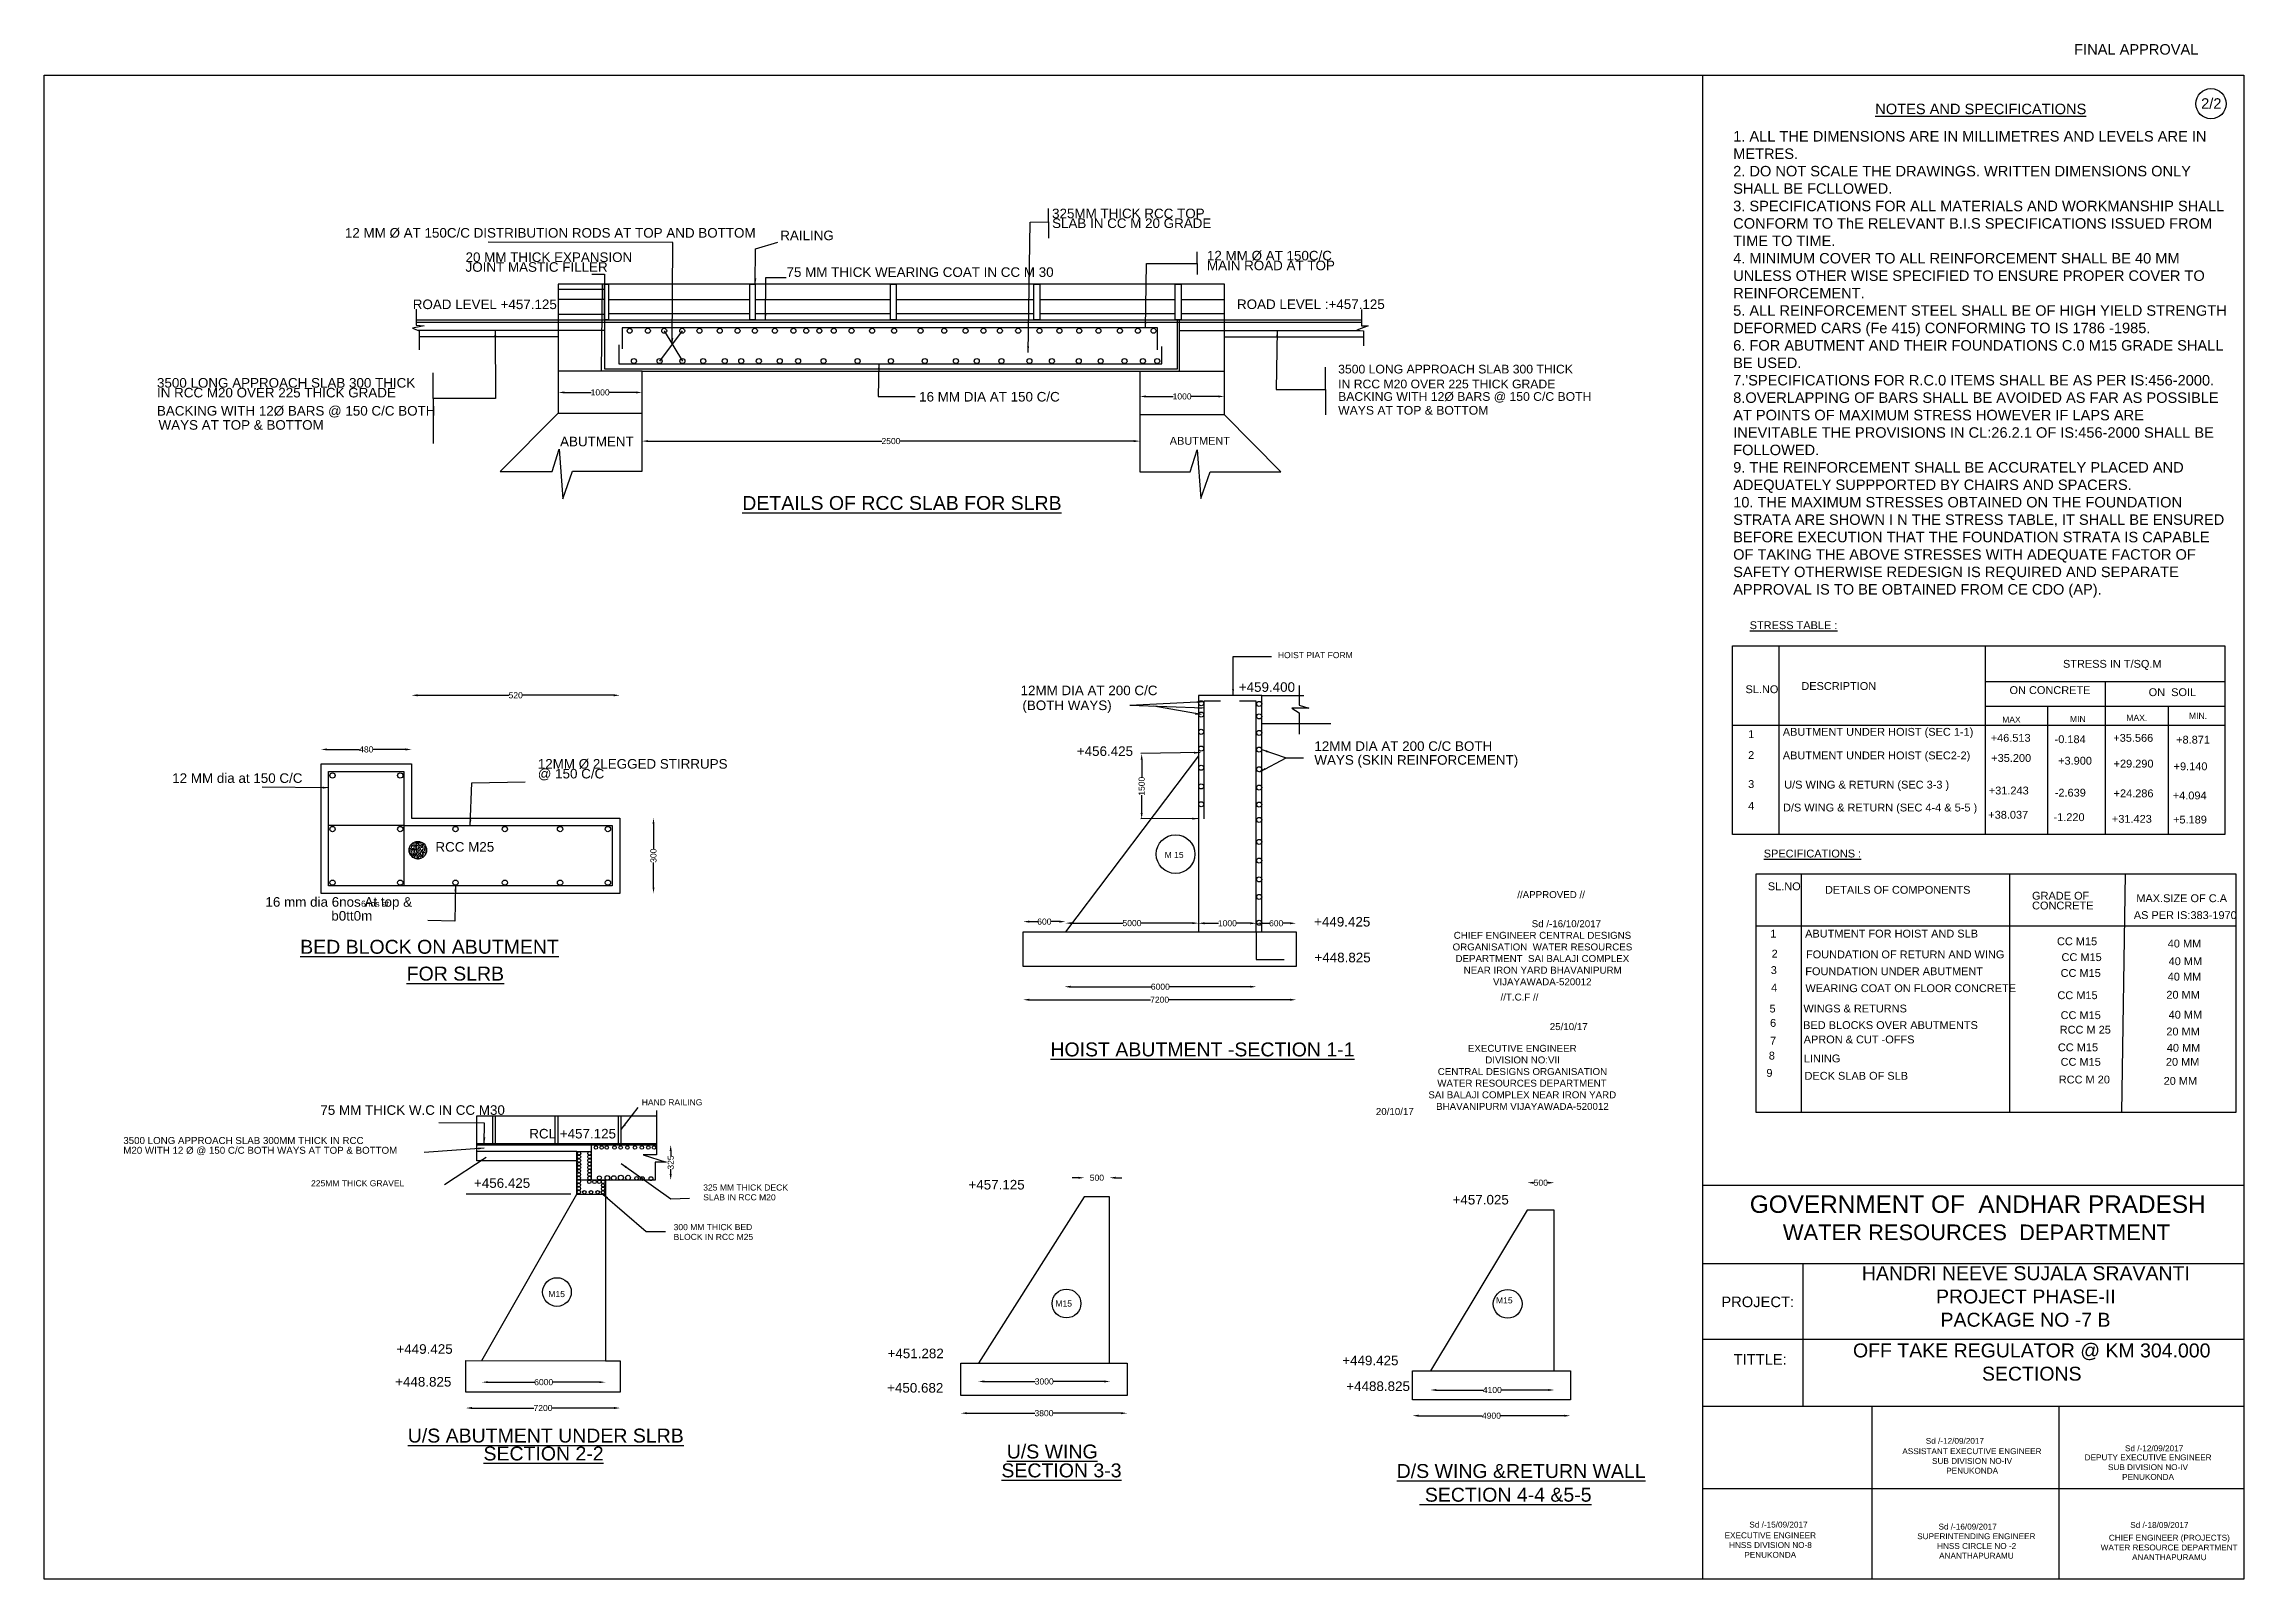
# Model space of a CAD drawing. Header units: millimetres. Extents: x -15780 to 110437, y -35920 to 52192.
import ezdxf

# ---------------------------------------------------------------- set-up
doc = ezdxf.new("R2010")
doc.units = ezdxf.units.MM
doc.header["$MEASUREMENT"] = 0
for name, color, linetype in [('DIMENSIONS', 7, 'Continuous'), ('DRAWING', 2, 'Continuous'), ('TEXT', 7, 'Continuous')]:
    doc.layers.add(name, color=color, linetype=linetype)
doc.styles.add('1', font='arial.ttf', dxfattribs={"height": 250})
doc.styles.get("Standard").update_dxf_attribs({"font": 'arial.ttf', "height": 350})
doc.dimstyles.get("Standard").update_dxf_attribs({"dimtxt": 350, "dimasz": 350, "dimexe": 0.18, "dimexo": 0.0625, "dimgap": 0.09, "dimtad": 0, "dimdec": 0, "dimzin": 0, "dimdsep": 46, "dimtxsty": 'Standard', "dimcen": 0.09, "dimse1": 1, "dimse2": 1, "dimadec": 0, "dimazin": 0, "dimtfac": 1, "dimtdec": 0, "dimtofl": 0, "dimtmove": 0, "dimatfit": 3, "dimfxl": 1, "dimtolj": 1, "dimtzin": 0, "dimarcsym": 0})

msp = doc.modelspace()

# ---------------------------------------------------------------- texts
at = {"layer": 'DIMENSIONS', "color": 0}
for s, height, p in [('FINAL APPROVAL', 600, (100693, 51582.9)), ('%%UNOTES AND SPECIFICATIONS', 600, (89283.1, 48163.5)), ('2/2', 600, (107977.3, 48477)), ('%%USTRESS TABLE :', 450, (82078.7, 18605.2)), ('STRESS IN T/SQ.M ', 450, (100051.6, 16386.2)), ('SL.NO ', 450, (81838.2, 14928.5)), ('DESCRIPTION ', 450, (85041, 15112.5)), ('ON CONCRETE ', 450, (96984.3, 14877.3)), ('ON  SOIL', 450, (104966.1, 14759.4)), ('1', 450, (81989.1, 12351.3)), ('ABUTMENT UNDER HOIST (SEC 1-1)', 450, (83977.2, 12483.8)), ('2', 450, (81989.1, 11149)), ('ABUTMENT UNDER HOIST (SEC2-2)', 450, (83977.2, 11129.8)), ('+46.513', 450, (95905.3, 12139.4)), ('+35.200', 450, (95935.1, 10982.1)), ('-0.184', 450, (99572.4, 12058.6)), ('+35.566', 450, (102938.8, 12138)), ('+8.871', 450, (106543.8, 12032.1)), ('+3.900', 450, (99773, 10825.6)), ('+29.290', 450, (102954.9, 10658)), ('+9.140', 450, (106398.7, 10503.8)), ('3', 450, (81989.1, 9486.6)), ('U/S WING & RETURN (SEC 3-3 )', 450, (84058, 9452.6)), ('+31.243', 450, (95796.3, 9115.7)), ('-2.639', 450, (99579.6, 8991.4)), ('+24.286', 450, (102954.9, 8952.6)), ('+4.094', 450, (106350.4, 8830.6)), ('4', 450, (81989.1, 8234.7)), ('D/S WING & RETURN (SEC 4-4 & 5-5 )', 450, (83988.3, 8138.5)), ('+38.037', 450, (95764.8, 7721.9)), ('-1.220', 450, (99507.9, 7586.4)), ('+31.423', 450, (102858.2, 7488.8)), ('+5.189', 450, (106366.5, 7447.2)), ('M 15', 350, (48513.1, 5470)), ('%%USPECIFICATIONS :', 450, (82883.7, 5497.8)), ('SL.NO ', 450, (83118.2, 3617.4)), ('DETAILS OF COMPONENTS ', 450, (86395.6, 3414.5)), ('GRADE OF ', 450, (98276.9, 3076.5)), ('CONCRETE ', 450, (98276.9, 2514.3)), ('MAX.SIZE OF C.A', 450, (104259.6, 2932.2)), ('1', 450, (83260.1, 900.5)), ('ABUTMENT FOR HOIST AND SLB ', 450, (85257.9, 902.4)), ('AS PER IS:383-1970 ', 450, (104115.2, 1963.4)), ('2', 450, (83335.7, -249.3)), ('FOUNDATION OF RETURN AND WING', 450, (85306.5, -291.9)), ('CC M15', 450, (99707.3, 460.8)), ('CC M15', 450, (99967.6, -449.8)), ('40 MM ', 450, (106060.3, 330.7)), ('3', 450, (83285.4, -1192.9)), ('FOUNDATION UNDER ABUTMENT ', 450, (85265.9, -1259.1)), ('CC M15', 450, (99915.6, -1360.4)), ('40 MM ', 450, (106060.3, -1568.5)), ('40 MM ', 450, (106112.4, -684)), ('4', 450, (83305.5, -2196.7)), ('WEARING COAT ON FLOOR CONCRETE ', 450, (85273.8, -2231.6)), ('CC M15', 450, (99733.3, -2635.3)), ('20 MM', 450, (105982.2, -2609.2)), ('5', 450, (83215.1, -3401.2)), ('6', 450, (83245.3, -4224.4)), ('WINGS & RETURNS', 450, (85159.6, -3397.2)), ('CC M15', 450, (99915.6, -3780)), ('40 MM ', 450, (106112.4, -3754)), ('7', 450, (83245.3, -5248.3)), ('APRON & CUT -OFFS', 450, (85175.9, -5173.9)), ('BED BLOCKS OVER ABUTMENTS', 450, (85143.3, -4350.7)), ('RCC M 25', 450, (99863.5, -4612.6)), ('20 MM', 450, (105982.2, -4716.6)), ('8', 450, (83175, -6101.6)), ('LINING', 450, (85184.3, -6264.7)), ('CC M15', 450, (99759.4, -5627.2)), ('CC M15', 450, (99915.6, -6459.8)), ('20 MM', 450, (105956.2, -6459.8)), ('40 MM ', 450, (106008.2, -5653.2)), ('9', 450, (83036.4, -7092.7)), ('DECK SLAB OF SLB', 450, (85224.9, -7260.4)), ('RCC M 20', 450, (99811.4, -7474.4)), ('20 MM', 450, (105826, -7552.5))]:
    msp.add_text(s, height=height, dxfattribs=at).set_placement(p)
at = {"layer": 'DIMENSIONS', "color": 0, "insert": (81130.4, 47194), "char_height": 600, "width": 28489.428, "attachment_point": 1}
msp.add_mtext("1. ALL THE DIMENSIONS ARE IN MILLIMETRES AND LEVELS ARE IN METRES. \\P2. DO NOT SCALE THE DRAWINGS. WRITTEN DIMENSIONS ONLY SHALL BE FCLLOWED. \\P3. SPECIFICATIONS FOR ALL MATERIALS AND WORKMANSHIP SHALL CONFORM TO ThE RELEVANT B.I.S SPECIFICATIONS ISSUED FROM TIME TO TIME. \\P4. MINIMUM COVER TO ALL REINFORCEMENT SHALL BE 40 MM UNLESS OTHER WISE SPECIFIED TO ENSURE PROPER COVER TO REINFORCEMENT.\\P5. ALL REINFORCEMENT STEEL SHALL BE OF HIGH YIELD STRENGTH DEFORMED CARS (Fe 415) CONFORMING TO IS 1786 -1985. \\P6. FOR ABUTMENT AND THEIR FOUNDATIONS C.0 M15 GRADE SHALL BE USED. \\P7.'SPECIFICATIONS FOR R.C.0 ITEMS SHALL BE AS PER IS:456-2000. \\P8.OVERLAPPING OF BARS SHALL BE AVOIDED AS FAR AS POSSIBLE AT POINTS OF MAXIMUM STRESS HOWEVER IF LAPS ARE INEVITABLE THE PROVISIONS IN CL:26.2.1 OF IS:456-2000 SHALL BE FOLLOWED. \\P9. THE REINFORCEMENT SHALL BE ACCURATELY PLACED AND ADEQUATELY SUPPPORTED BY CHAIRS AND SPACERS. \\P10. THE MAXIMUM STRESSES OBTAINED ON THE FOUNDATION STRATA ARE SHOWN I N THE STRESS TABLE, IT SHALL BE ENSURED BEFORE EXECUTION THAT THE FOUNDATION STRATA IS CAPABLE OF TAKING THE ABOVE STRESSES WITH ADEQUATE FACTOR OF SAFETY OTHERWISE REDESIGN IS REQUIRED AND SEPARATE APPROVAL IS TO BE OBTAINED FROM CE CDO (AP). ", dxfattribs=at)
at = {"layer": 'TEXT', "color": 0}
for s, height, p in [('12 MM Ø AT 150C/C DISTRIBUTION RODS AT TOP AND BOTTOM ', 550, (1483.2, 41075.8)), ('325MM THICK RCC TOP ', 550, (42055.5, 42189.4)), ('SLAB IN CC M 20 GRADE', 550, (42055.5, 41627.1)), ('RAILING', 550, (26459.3, 40928.2)), ('JOINT MASTIC FILLER', 550, (8405.4, 39115.8)), ('20 MM THICK EXPANSION ', 550, (8405.4, 39678)), ('75 MM THICK WEARING COAT IN CC M 30', 550, (26818.6, 38822.2)), ('12 MM Ø AT 150C/C ', 550, (50939, 39767.3)), ('MAIN ROAD AT TOP', 550, (50939, 39205.1)), ('ROAD LEVEL +457.125', 550, (5377.9, 36973.7)), ('ROAD LEVEL :+457.125', 550, (52664.4, 36977.6)), ('3500 LONG APPROACH SLAB 300 THICK ', 550, (-9296.9, 32465.9)), ('3500 LONG APPROACH SLAB 300 THICK ', 500, (58468.3, 33279)), ('IN RCC M20 OVER 225 THICK GRADE ', 500, (58468.3, 32425.2)), ('IN RCC M20 OVER 225 THICK GRADE ', 550, (-9296.9, 31903.7)), ('16 MM DIA AT 150 C/C', 550, (34426.5, 31668.5)), ('BACKING WITH 12Ø BARS @ 150 C/C BOTH ', 500, (58468.3, 31706.6)), ('BACKING WITH 12Ø BARS @ 150 C/C BOTH ', 550, (-9300.6, 30860.3)), ('WAYS AT TOP & BOTTOM', 550, (-9207.8, 30049.5)), ('WAYS AT TOP & BOTTOM', 500, (58468.3, 30914.9)), ('ABUTMENT', 550, (13828.6, 29097.7)), ('ABUTMENT', 450, (48804.2, 29186.8)), ('%%UDETAILS OF RCC SLAB FOR SLRB', 800, (24282.7, 25443.7)), ('HOIST PIAT FORM', 350, (55012.4, 16938.3)), ('12MM DIA AT 200 C/C', 550, (40246, 14811.3)), ('+459.400', 550, (52767.1, 15004.1)), ('(BOTH WAYS)', 550, (40353, 13956.6)), ('+456.425', 550, (43474.4, 11327)), ('WAYS (SKIN REINFORCEMENT)', 550, (57103.3, 10820.5)), ('12MM DIA AT 200 C/C BOTH ', 550, (57103.3, 11614.3)), ('12 MM dia at 150 C/C', 550, (-8424.3, 9777)), ('12MM Ø 2LEGGED STIRRUPS ', 550, (12550.6, 10595.1)), ('@ 150 C/C', 550, (12550.6, 10032.9)), ('RCC M25', 550, (6677.3, 5829.6)), ('16 mm dia 6nos At top &', 550, (-3074.4, 2669.1)), ('6nos at', 350, (2411.8, 2669.1)), ('//APPROVED //', 400, (68742.7, 3165.8)), ('b0tt0m', 550, (703.6, 1872.1)), ('+449.425', 550, (57087.4, 1532.6)), ('%%UBED BLOCK ON ABUTMENT', 800, (-1080.6, -30.5)), ('+448.825', 550, (57108, -519.5)), ('%%UFOR SLRB', 800, (5026.8, -1569.1)), ('//T.C.F //', 400, (67784, -2716.6)), ('25/10/17', 400, (70609.4, -4410.6)), ('%%UHOIST ABUTMENT -SECTION 1-1', 800, (41959.9, -5921.6)), ('75 MM THICK W.C IN CC M30', 550, (75.1, -9276.7)), ('HAND RAILING', 350, (18514, -8731.3)), ('RCL +457.125', 550, (12061.1, -10632)), ('20/10/17', 400, (60630.6, -9286.5)), ('3500 LONG APPROACH SLAB 300MM THICK IN RCC ', 400, (-11230.5, -10949)), ('M20 WITH 12 Ø @ 150 C/C BOTH WAYS AT TOP & BOTTOM', 400, (-11230.5, -11511.2)), ('225MM THICK GRAVEL', 350, (-459.1, -13377.6)), ('+456.425', 550, (8888.5, -13466.6)), ('325 MM THICK DECK', 350, (22041.1, -13621.3)), ('SLAB IN RCC M20', 350, (22041.1, -14183.5)), ('+457.125', 550, (37257, -13561.5)), ('+457.025', 550, (65032.1, -14422.1)), ('300 MM THICK BED ', 350, (20343.3, -15895.5)), ('BLOCK IN RCC M25', 350, (20343.3, -16457.7)), ('M15', 350, (13156.5, -19737.5)), ('M15', 350, (42246.8, -20281.8)), ('M15', 350, (67526.8, -20097.5)), ('+449.425', 550, (4441.1, -22992.7)), ('+451.282', 550, (32616.4, -23245.3)), ('+449.425', 550, (58702.9, -23650.4)), ('+448.825', 550, (4366.6, -24872.5)), ('+450.682', 550, (32590.4, -25221)), ('+4488.825', 550, (58933.9, -25126.9)), ('%%UU/S ABUTMENT UNDER SLRB', 800, (5090.9, -28087.2)), ('%%USECTION 2-2', 800, (9434.1, -29114.8)), ('%%UU/S WING', 800, (39454.8, -29000.8)), ('Sd /-12/09/2017', 336.195, (92179.1, -28159.8)), ('Sd /-12/09/2017', 336.195, (103610.1, -28584.7)), ('%%USECTION 3-3', 800, (39147.6, -30085)), ('%%UD/S WING &RETURN WALL', 800, (61825.3, -30120.4)), ('%%U SECTION 4-4 &5-5', 800, (63131.6, -31481.3)), ('Sd /-15/09/2017', 336.195, (82058.3, -32964.2)), ('Sd /-16/09/2017', 336.195, (92910.7, -33078.5)), ('Sd /-18/09/2017', 336.195, (103910, -32986.6))]:
    msp.add_text(s, height=height, dxfattribs=at).set_placement(p)
at = {"layer": 'TEXT'}
for s, p in [('MAX', (96563.6, 13236.5)), ('MIN ', (100452.7, 13267.4)), ('MAX.', (103689.4, 13339.5)), ('MIN.', (107280.1, 13452.8))]:
    msp.add_text(s, height=350, dxfattribs=at).set_placement(p)
at = {"layer": 'TEXT', "color": 0, "style": '1'}
for s, p in [('PROJECT:', (80448.6, -20315.2)), ('TITTLE:', (81154.4, -23618.2))]:
    msp.add_text(s, height=605.15, dxfattribs=at).set_placement(p)
at = {"layer": 'TEXT', "color": 0, "attachment_point": 1}
for s, insert, char_height, width in [('\\pi1024.4;^I^I^ISd /-16/10/2017 \\P\\pi324.01;CHIEF ENGINEER CENTRAL DESIGNS \\P\\pi261.8;ORGANISATION  WATER RESOURCES \\P\\pi427.15;DEPARTMENT  SAI BALAJI COMPLEX \\P\\pi896.86;NEAR IRON YARD BHAVANIPURM \\P\\pi2577.2;VIJAYAWADA-520012', (64772.3, 1895.1), 400, 10775.171), ('\\pi2292.6;EXECUTIVE ENGINEER \\P\\pi3291.8;DIVISION NO:VII \\P\\pi565.21;CENTRAL DESIGNS ORGANISATION \\P\\pi537.79;WATER RESOURCES DEPARTMENT  \\P\\pi27.422;SAI BALAJI COMPLEX NEAR IRON YARD \\P\\pi469.58;BHAVANIPURM VIJAYAWADA-520012', (63616.2, -5258.6), 400, 10775.171), ('\\pi677.98;ASSISTANT EXECUTIVE ENGINEER         \\P\\pi2383.8;SUB DIVISION NO-IV \\P\\pi3198.2;PENUKONDA ', (90156.8, -28414.3), 336.195, 9335.891), ('\\pi1048.5;DEPUTY EXECUTIVE ENGINEER         \\P\\pi2383.8;SUB DIVISION NO-IV \\P\\pi3198.2;PENUKONDA ', (100248.6, -28771.4), 336.195, 9335.891), ('\\pi86.801;EXECUTIVE ENGINEER  \\P\\pi342.39;HNSS DIVISION NO-8 \\P\\pi1218.3;PENUKONDA', (80551.2, -33242.8), 336.195, 5376.133), ('\\pi78.774;SUPERINTENDING ENGINEER  \\P\\pi1218.4;HNSS CIRCLE NO -2 \\P\\pi1336.9;ANANTHAPURAMU ', (91608.9, -33295.5), 336.195, 6915.382), ('\\pi542.02;CHIEF ENGINEER (PROJECTS) \\P\\pi72.812;WATER RESOURCE DEPARTMENT  \\P\\pi1871.5;ANANTHAPURAMU', (102143.2, -33380.5), 336.195, 7984.738)]:
    msp.add_mtext(s, dxfattribs=dict(at, insert=insert, char_height=char_height, width=width))
at = {"layer": 'TEXT', "color": 0, "attachment_point": 1, "style": '1'}
for s, insert, char_height, width in [('\\pi2263.9;{\\H1.0623x;GOVERNMENT OF  ANDHAR PRADESH}  \\P\\pi4162.4;{\\H0.95608x;WATER RESOURCES  DEPARTMENT }', (79819.2, -13902.9), 941.345, 30498.238), ('\\pi1939.6;HANDRI NEEVE SUJALA SRAVANTI \\P\\pi6192.5;PROJECT PHASE-II \\P\\pi6450.9;PACKAGE NO -7 B', (86575.7, -17969.3), 800, 22506.696), ('\\pi1428.4;OFF TAKE REGULATOR @ KM 304.000 \\P\\pi8828.4;SECTIONS  ', (86575.7, -22399), 800, 23261.077)]:
    msp.add_mtext(s, dxfattribs=dict(at, insert=insert, char_height=char_height, width=width))

# ---------------------------------------------------------------- blocks, each defined once
blk = doc.blocks.new('*D54')
at = {"layer": 'Defpoints', "color": 0, "transparency": 16777216}
for p in [(13724, 32190), (18529, 32190), (18529, 32190)]:
    blk.add_point(p, dxfattribs=at)
at = {"layer": 'DIMENSIONS', "color": 0, "lineweight": -2, "transparency": 16777216}
for p, q in [((14074, 32190), (15621, 32190)), ((18179, 32190), (16632, 32190))]:
    blk.add_line(p, q, dxfattribs=at)
at = {"layer": 'DIMENSIONS', "color": 0, "transparency": 16777216}
for points in [[(14074, 32248), (14074, 32132), (13724, 32190)], [(18179, 32248), (18179, 32132), (18529, 32190)]]:
    blk.add_solid(points, dxfattribs=at)
at = {"layer": 'DIMENSIONS', "color": 0, "transparency": 16777216, "insert": (16127, 32190), "char_height": 350, "attachment_point": 5}
blk.add_mtext('\\A1;1000', dxfattribs=at)
blk = doc.blocks.new('*D55')
at = {"layer": 'Defpoints', "color": 0, "transparency": 16777216}
for p in [(18529, 29697), (47093, 29697), (47093, 29396)]:
    blk.add_point(p, dxfattribs=at)
at = {"layer": 'DIMENSIONS', "color": 0, "lineweight": -2, "transparency": 16777216}
for p, q in [((18879, 29396), (32286, 29396)), ((46743, 29396), (33336, 29396))]:
    blk.add_line(p, q, dxfattribs=at)
at = {"layer": 'DIMENSIONS', "color": 0, "transparency": 16777216}
for points in [[(18879, 29454), (18879, 29338), (18529, 29396)], [(46743, 29454), (46743, 29338), (47093, 29396)]]:
    blk.add_solid(points, dxfattribs=at)
at = {"layer": 'DIMENSIONS', "color": 0, "transparency": 16777216, "insert": (32811, 29396), "char_height": 350, "attachment_point": 5}
blk.add_mtext('\\A1;2500', dxfattribs=at)
blk = doc.blocks.new('*D56')
at = {"layer": 'Defpoints', "color": 0, "transparency": 16777216}
for p in [(47093, 31959), (51938, 31959), (51938, 31959)]:
    blk.add_point(p, dxfattribs=at)
at = {"layer": 'DIMENSIONS', "color": 0, "lineweight": -2, "transparency": 16777216}
for p, q in [((47443, 31959), (49010, 31959)), ((51588, 31959), (50021, 31959))]:
    blk.add_line(p, q, dxfattribs=at)
at = {"layer": 'DIMENSIONS', "color": 0, "transparency": 16777216}
for points in [[(47443, 32017), (47443, 31901), (47093, 31959)], [(51588, 32017), (51588, 31901), (51938, 31959)]]:
    blk.add_solid(points, dxfattribs=at)
at = {"layer": 'DIMENSIONS', "color": 0, "transparency": 16777216, "insert": (49515, 31959), "char_height": 350, "attachment_point": 5}
blk.add_mtext('\\A1;1000', dxfattribs=at)
blk = doc.blocks.new('*D57')
at = {"layer": 'Defpoints', "color": 0, "transparency": 16777216}
for p in [(47138, 11462), (47149, 7709), (47195, 7709)]:
    blk.add_point(p, dxfattribs=at)
at = {"layer": 'DIMENSIONS', "color": 0, "lineweight": -2, "transparency": 16777216}
for p, q in [((47195, 11112), (47195, 10091)), ((47195, 8059), (47195, 9080))]:
    blk.add_line(p, q, dxfattribs=at)
at = {"layer": 'DIMENSIONS', "color": 0, "transparency": 16777216}
for points in [[(47136, 11112), (47253, 11112), (47195, 11462)], [(47136, 8059), (47253, 8059), (47195, 7709)]]:
    blk.add_solid(points, dxfattribs=at)
at = {"layer": 'DIMENSIONS', "color": 0, "transparency": 16777216, "insert": (47195, 9585), "char_height": 350, "attachment_point": 5, "rotation": 90}
blk.add_mtext('\\A1;1500', dxfattribs=at)
blk = doc.blocks.new('*D58')
at = {"layer": 'Defpoints', "color": 0, "transparency": 16777216}
for p in [(42762, 1140), (53771, 1224), (53771, -1923)]:
    blk.add_point(p, dxfattribs=at)
at = {"layer": 'DIMENSIONS', "color": 0, "lineweight": -2, "transparency": 16777216}
for p, q in [((43112, -1923), (47744, -1923)), ((53421, -1923), (48790, -1923))]:
    blk.add_line(p, q, dxfattribs=at)
at = {"layer": 'DIMENSIONS', "color": 0, "transparency": 16777216}
for points in [[(43112, -1865), (43112, -1981), (42762, -1923)], [(53421, -1865), (53421, -1981), (53771, -1923)]]:
    blk.add_solid(points, dxfattribs=at)
at = {"layer": 'DIMENSIONS', "color": 0, "transparency": 16777216, "insert": (48267, -1923), "char_height": 350, "attachment_point": 5}
blk.add_mtext('\\A1;6000', dxfattribs=at)
blk = doc.blocks.new('*D59')
at = {"layer": 'Defpoints', "color": 0, "transparency": 16777216}
for p in [(40399, -769), (56056, -769), (40399, -2670)]:
    blk.add_point(p, dxfattribs=at)
at = {"layer": 'DIMENSIONS', "color": 0, "lineweight": -2, "transparency": 16777216}
for p, q in [((40749, -2670), (47706, -2670)), ((55706, -2670), (48748, -2670))]:
    blk.add_line(p, q, dxfattribs=at)
at = {"layer": 'DIMENSIONS', "color": 0, "transparency": 16777216}
for points in [[(40749, -2612), (40749, -2728), (40399, -2670)], [(55706, -2612), (55706, -2728), (56056, -2670)]]:
    blk.add_solid(points, dxfattribs=at)
at = {"layer": 'DIMENSIONS', "color": 0, "transparency": 16777216, "insert": (48227, -2670), "char_height": 350, "attachment_point": 5}
blk.add_mtext('\\A1;7200', dxfattribs=at)
blk = doc.blocks.new('*D60')
at = {"layer": 'Defpoints', "color": 0, "transparency": 16777216}
for p in [(40399, 1814), (40399, 1224), (42825, 1224)]:
    blk.add_point(p, dxfattribs=at)
at = {"layer": 'DIMENSIONS', "color": 0, "lineweight": -2, "transparency": 16777216}
for p, q in [((40749, 1814), (41225, 1814)), ((42475, 1814), (41999, 1814))]:
    blk.add_line(p, q, dxfattribs=at)
at = {"layer": 'DIMENSIONS', "color": 0, "transparency": 16777216}
for points in [[(40749, 1872), (40749, 1755), (40399, 1814)], [(42475, 1872), (42475, 1755), (42825, 1814)]]:
    blk.add_solid(points, dxfattribs=at)
at = {"layer": 'DIMENSIONS', "color": 0, "transparency": 16777216, "insert": (41612, 1814), "char_height": 350, "attachment_point": 5}
blk.add_mtext('\\A1;600', dxfattribs=at)
blk = doc.blocks.new('*D61')
at = {"layer": 'Defpoints', "color": 0, "transparency": 16777216}
for p in [(50452, 1727), (42825, 1224), (50452, 1224)]:
    blk.add_point(p, dxfattribs=at)
at = {"layer": 'DIMENSIONS', "color": 0, "lineweight": -2, "transparency": 16777216}
for p, q in [((43175, 1727), (46116, 1727)), ((50102, 1727), (47160, 1727))]:
    blk.add_line(p, q, dxfattribs=at)
at = {"layer": 'DIMENSIONS', "color": 0, "transparency": 16777216}
for points in [[(43175, 1785), (43175, 1669), (42825, 1727)], [(50102, 1785), (50102, 1669), (50452, 1727)]]:
    blk.add_solid(points, dxfattribs=at)
at = {"layer": 'DIMENSIONS', "color": 0, "transparency": 16777216, "insert": (46638, 1727), "char_height": 350, "attachment_point": 5}
blk.add_mtext('\\A1;5000', dxfattribs=at)
blk = doc.blocks.new('*D62')
at = {"layer": 'Defpoints', "color": 0, "transparency": 16777216}
for p in [(53771, 1720), (50452, 1224), (53771, 1224)]:
    blk.add_point(p, dxfattribs=at)
at = {"layer": 'DIMENSIONS', "color": 0, "lineweight": -2, "transparency": 16777216}
for p, q in [((50802, 1720), (51606, 1720)), ((53421, 1720), (52617, 1720))]:
    blk.add_line(p, q, dxfattribs=at)
at = {"layer": 'DIMENSIONS', "color": 0, "transparency": 16777216}
for points in [[(50802, 1778), (50802, 1661), (50452, 1720)], [(53421, 1778), (53421, 1661), (53771, 1720)]]:
    blk.add_solid(points, dxfattribs=at)
at = {"layer": 'DIMENSIONS', "color": 0, "transparency": 16777216, "insert": (52112, 1720), "char_height": 350, "attachment_point": 5}
blk.add_mtext('\\A1;1000', dxfattribs=at)
blk = doc.blocks.new('*D63')
at = {"layer": 'Defpoints', "color": 0, "transparency": 16777216}
for p in [(56056, 1720), (53771, 1224), (56056, 1224)]:
    blk.add_point(p, dxfattribs=at)
at = {"layer": 'DIMENSIONS', "color": 0, "lineweight": -2, "transparency": 16777216}
for p, q in [((54121, 1720), (54526, 1720)), ((55706, 1720), (55301, 1720))]:
    blk.add_line(p, q, dxfattribs=at)
at = {"layer": 'DIMENSIONS', "color": 0, "transparency": 16777216}
for points in [[(54121, 1778), (54121, 1662), (53771, 1720)], [(55706, 1778), (55706, 1662), (56056, 1720)]]:
    blk.add_solid(points, dxfattribs=at)
at = {"layer": 'DIMENSIONS', "color": 0, "transparency": 16777216, "insert": (54914, 1720), "char_height": 350, "attachment_point": 5}
blk.add_mtext('\\A1;600', dxfattribs=at)
blk = doc.blocks.new('*D64')
at = {"layer": 'Defpoints', "color": 0, "transparency": 16777216}
for p in [(70867, -13172), (69319, -14755), (70867, -14755)]:
    blk.add_point(p, dxfattribs=at)
at = {"layer": 'DIMENSIONS', "color": 0, "lineweight": -2, "transparency": 16777216}
for p, q in [((69669, -13172), (69707, -13172)), ((70517, -13172), (70479, -13172))]:
    blk.add_line(p, q, dxfattribs=at)
at = {"layer": 'DIMENSIONS', "color": 0, "transparency": 16777216}
for points in [[(69669, -13113), (69669, -13230), (69319, -13172)], [(70517, -13113), (70517, -13230), (70867, -13172)]]:
    blk.add_solid(points, dxfattribs=at)
at = {"layer": 'DIMENSIONS', "color": 0, "transparency": 16777216, "insert": (70093, -13172), "char_height": 350, "attachment_point": 5}
blk.add_mtext('\\A1;500', dxfattribs=at)
blk = doc.blocks.new('*D65')
at = {"layer": 'Defpoints', "color": 0, "transparency": 16777216}
for p in [(63757, -23976), (70867, -23976), (70867, -25071)]:
    blk.add_point(p, dxfattribs=at)
at = {"layer": 'DIMENSIONS', "color": 0, "lineweight": -2, "transparency": 16777216}
for p, q in [((64107, -25071), (66783, -25071)), ((70517, -25071), (67841, -25071))]:
    blk.add_line(p, q, dxfattribs=at)
at = {"layer": 'DIMENSIONS', "color": 0, "transparency": 16777216}
for points in [[(64107, -25013), (64107, -25130), (63757, -25071)], [(70517, -25013), (70517, -25130), (70867, -25071)]]:
    blk.add_solid(points, dxfattribs=at)
at = {"layer": 'DIMENSIONS', "color": 0, "transparency": 16777216, "insert": (67312, -25071), "char_height": 350, "attachment_point": 5}
blk.add_mtext('\\A1;4100', dxfattribs=at)
blk = doc.blocks.new('*D66')
at = {"layer": 'Defpoints', "color": 0, "transparency": 16777216}
for p in [(62734, -25633), (71790, -25633), (71790, -26546)]:
    blk.add_point(p, dxfattribs=at)
at = {"layer": 'DIMENSIONS', "color": 0, "lineweight": -2, "transparency": 16777216}
for p, q in [((63084, -26546), (66733, -26546)), ((71440, -26546), (67791, -26546))]:
    blk.add_line(p, q, dxfattribs=at)
at = {"layer": 'DIMENSIONS', "color": 0, "transparency": 16777216}
for points in [[(63084, -26488), (63084, -26604), (62734, -26546)], [(71440, -26488), (71440, -26604), (71790, -26546)]]:
    blk.add_solid(points, dxfattribs=at)
at = {"layer": 'DIMENSIONS', "color": 0, "transparency": 16777216, "insert": (67262, -26546), "char_height": 350, "attachment_point": 5}
blk.add_mtext('\\A1;4900', dxfattribs=at)
blk = doc.blocks.new('*D67')
at = {"layer": 'Defpoints', "color": 0, "transparency": 16777216}
for p in [(43904, -12888), (43904, -13981), (45350, -13981)]:
    blk.add_point(p, dxfattribs=at)
at = {"layer": 'DIMENSIONS', "color": 0, "lineweight": -2, "transparency": 16777216}
for p, q in [((43554, -12888), (43204, -12888)), ((45700, -12888), (46050, -12888))]:
    blk.add_line(p, q, dxfattribs=at)
at = {"layer": 'DIMENSIONS', "color": 0, "transparency": 16777216}
for points in [[(43554, -12829), (43554, -12946), (43904, -12888)], [(45700, -12829), (45700, -12946), (45350, -12888)]]:
    blk.add_solid(points, dxfattribs=at)
at = {"layer": 'DIMENSIONS', "color": 0, "transparency": 16777216, "insert": (44627, -12888), "char_height": 350, "attachment_point": 5}
blk.add_mtext('\\A1;500', dxfattribs=at)
blk = doc.blocks.new('*D68')
at = {"layer": 'Defpoints', "color": 0, "transparency": 16777216}
for p in [(37819, -24665), (45390, -24582), (45390, -24741)]:
    blk.add_point(p, dxfattribs=at)
at = {"layer": 'DIMENSIONS', "color": 0, "lineweight": -2, "transparency": 16777216}
for p, q in [((38169, -24582), (41082, -24582)), ((45040, -24582), (42126, -24582))]:
    blk.add_line(p, q, dxfattribs=at)
at = {"layer": 'DIMENSIONS', "color": 0, "transparency": 16777216}
for points in [[(38169, -24523), (38169, -24640), (37819, -24582)], [(45040, -24523), (45040, -24640), (45390, -24582)]]:
    blk.add_solid(points, dxfattribs=at)
at = {"layer": 'DIMENSIONS', "color": 0, "transparency": 16777216, "insert": (41604, -24582), "char_height": 350, "attachment_point": 5}
blk.add_mtext('\\A1;3000', dxfattribs=at)
blk = doc.blocks.new('*D69')
at = {"layer": 'Defpoints', "color": 0, "transparency": 16777216}
for p in [(36821, -25381), (46357, -25381), (46357, -26401)]:
    blk.add_point(p, dxfattribs=at)
at = {"layer": 'DIMENSIONS', "color": 0, "lineweight": -2, "transparency": 16777216}
for p, q in [((37171, -26401), (41067, -26401)), ((46007, -26401), (42111, -26401))]:
    blk.add_line(p, q, dxfattribs=at)
at = {"layer": 'DIMENSIONS', "color": 0, "transparency": 16777216}
for points in [[(37171, -26343), (37171, -26460), (36821, -26401)], [(46007, -26343), (46007, -26460), (46357, -26401)]]:
    blk.add_solid(points, dxfattribs=at)
at = {"layer": 'DIMENSIONS', "color": 0, "transparency": 16777216, "insert": (41589, -26401), "char_height": 350, "attachment_point": 5}
blk.add_mtext('\\A1;3800', dxfattribs=at)
blk = doc.blocks.new('*D70')
at = {"layer": 'Defpoints', "color": 0, "transparency": 16777216}
for p in [(19370, -11002), (19370, -13027), (20175, -13027)]:
    blk.add_point(p, dxfattribs=at)
at = {"layer": 'DIMENSIONS', "color": 0, "lineweight": -2, "transparency": 16777216}
for p, q in [((20175, -11352), (20175, -11627)), ((20175, -12677), (20175, -12402))]:
    blk.add_line(p, q, dxfattribs=at)
at = {"layer": 'DIMENSIONS', "color": 0, "transparency": 16777216}
for points in [[(20117, -11352), (20234, -11352), (20175, -11002)], [(20117, -12677), (20234, -12677), (20175, -13027)]]:
    blk.add_solid(points, dxfattribs=at)
at = {"layer": 'DIMENSIONS', "color": 0, "transparency": 16777216, "insert": (20175, -12014), "char_height": 350, "attachment_point": 5, "rotation": 90}
blk.add_mtext('\\A1;325', dxfattribs=at)
blk = doc.blocks.new('*D71')
at = {"layer": 'Defpoints', "color": 0, "transparency": 16777216}
for p in [(9348, -23379), (16426, -23402), (16426, -24621)]:
    blk.add_point(p, dxfattribs=at)
at = {"layer": 'DIMENSIONS', "color": 0, "lineweight": -2, "transparency": 16777216}
for p, q in [((9698, -24621), (12364, -24621)), ((16076, -24621), (13410, -24621))]:
    blk.add_line(p, q, dxfattribs=at)
at = {"layer": 'DIMENSIONS', "color": 0, "transparency": 16777216}
for points in [[(9698, -24563), (9698, -24679), (9348, -24621)], [(16076, -24563), (16076, -24679), (16426, -24621)]]:
    blk.add_solid(points, dxfattribs=at)
at = {"layer": 'DIMENSIONS', "color": 0, "transparency": 16777216, "insert": (12887, -24621), "char_height": 350, "attachment_point": 5}
blk.add_mtext('\\A1;6000', dxfattribs=at)
blk = doc.blocks.new('*D72')
at = {"layer": 'Defpoints', "color": 0, "transparency": 16777216}
for p in [(8416, -25201), (17281, -25201), (8416, -26105)]:
    blk.add_point(p, dxfattribs=at)
at = {"layer": 'DIMENSIONS', "color": 0, "lineweight": -2, "transparency": 16777216}
for p, q in [((8766, -26105), (12328, -26105)), ((16931, -26105), (13369, -26105))]:
    blk.add_line(p, q, dxfattribs=at)
at = {"layer": 'DIMENSIONS', "color": 0, "transparency": 16777216}
for points in [[(8766, -26046), (8766, -26163), (8416, -26105)], [(16931, -26046), (16931, -26163), (17281, -26105)]]:
    blk.add_solid(points, dxfattribs=at)
at = {"layer": 'DIMENSIONS', "color": 0, "transparency": 16777216, "insert": (12849, -26105), "char_height": 350, "attachment_point": 5}
blk.add_mtext('\\A1;7200', dxfattribs=at)
blk = doc.blocks.new('*D73')
at = {"layer": 'Defpoints', "color": 0, "transparency": 16777216}
for p in [(17253, 7762), (19187, 7762), (17253, 3436)]:
    blk.add_point(p, dxfattribs=at)
at = {"layer": 'DIMENSIONS', "color": 0, "lineweight": -2, "transparency": 16777216}
for p, q in [((19187, 7412), (19187, 5985)), ((19187, 3786), (19187, 5213))]:
    blk.add_line(p, q, dxfattribs=at)
at = {"layer": 'DIMENSIONS', "color": 0, "transparency": 16777216}
for points in [[(19129, 7412), (19246, 7412), (19187, 7762)], [(19129, 3786), (19246, 3786), (19187, 3436)]]:
    blk.add_solid(points, dxfattribs=at)
at = {"layer": 'DIMENSIONS', "color": 0, "transparency": 16777216, "insert": (19187, 5599), "char_height": 350, "attachment_point": 5, "rotation": 90}
blk.add_mtext('\\A1;300', dxfattribs=at)
blk = doc.blocks.new('*D74')
at = {"layer": 'Defpoints', "color": 0, "transparency": 16777216}
for p in [(5309, 11697), (112, 10880), (5309, 10880)]:
    blk.add_point(p, dxfattribs=at)
at = {"layer": 'DIMENSIONS', "color": 0, "lineweight": -2, "transparency": 16777216}
for p, q in [((462, 11697), (2318, 11697)), ((4959, 11697), (3104, 11697))]:
    blk.add_line(p, q, dxfattribs=at)
at = {"layer": 'DIMENSIONS', "color": 0, "transparency": 16777216}
for points in [[(462, 11756), (462, 11639), (112, 11697)], [(4959, 11756), (4959, 11639), (5309, 11697)]]:
    blk.add_solid(points, dxfattribs=at)
at = {"layer": 'DIMENSIONS', "color": 0, "transparency": 16777216, "insert": (2711, 11697), "char_height": 350, "attachment_point": 5}
blk.add_mtext('\\A1;480', dxfattribs=at)
blk = doc.blocks.new('*D75')
at = {"layer": 'Defpoints', "color": 0, "transparency": 16777216}
for p in [(17253, 14805), (5309, 10880), (17253, 10880)]:
    blk.add_point(p, dxfattribs=at)
at = {"layer": 'DIMENSIONS', "color": 0, "lineweight": -2, "transparency": 16777216}
for p, q in [((5659, 14805), (10895, 14805)), ((16903, 14805), (11667, 14805))]:
    blk.add_line(p, q, dxfattribs=at)
at = {"layer": 'DIMENSIONS', "color": 0, "transparency": 16777216}
for points in [[(5659, 14863), (5659, 14746), (5309, 14805)], [(16903, 14863), (16903, 14746), (17253, 14805)]]:
    blk.add_solid(points, dxfattribs=at)
at = {"layer": 'DIMENSIONS', "color": 0, "transparency": 16777216, "insert": (11281, 14805), "char_height": 350, "attachment_point": 5}
blk.add_mtext('\\A1;520', dxfattribs=at)

# ---------------------------------------------------------------- dimensions: what is measured, and where the dimension line sits
at = {"layer": 'DIMENSIONS', "color": 0}
for base, p1, p2, text, picture, middle in [((18529.4, 32190.1), (13724, 32190.1), (18529.4, 32190.1), '1000', '*D54', (16126.7, 32190.1)), ((51937.5, 31958.9), (47093.2, 31958.9), (51937.5, 31958.9), '1000', '*D56', (49515.4, 31958.9)), ((47093.2, 29395.9), (18529.4, 29696.8), (47093.2, 29696.8), '2500', '*D55', (32811.3, 29395.9)), ((17252.5, 14804.7), (5309.1, 10879.9), (17252.5, 10879.9), '520', '*D75', (11280.8, 14804.7)), ((5309.1, 11697.5), (112.3, 10879.9), (5309.1, 10879.9), '480', '*D74', (2710.7, 11697.5)), ((40398.7, 1813.6), (42825.2, 1223.5), (40398.7, 1223.5), '600', '*D60', (41611.9, 1813.6)), ((50451.6, 1727), (42825.2, 1223.5), (50451.6, 1223.5), '5000', '*D61', (46638.4, 1727)), ((53771.4, 1719.7), (50451.6, 1223.5), (53771.4, 1223.5), '1000', '*D62', (52111.5, 1719.7)), ((56055.6, 1720.1), (53771.4, 1223.5), (56055.6, 1223.5), '600', '*D63', (54913.5, 1720.1)), ((53771.4, -1923.1), (42762.5, 1140.5), (53771.4, 1223.5), '6000', '*D58', (48267, -1923.1)), ((40398.7, -2670.1), (56055.6, -768.7), (40398.7, -768.7), '7200', '*D59', (48227.1, -2670.1)), ((43903.8, -12887.6), (45349.7, -13981.3), (43903.8, -13981.3), '500', '*D67', (44626.7, -12887.6)), ((70867.1, -13171.8), (69318.7, -14755.1), (70867.1, -14755.1), '500', '*D64', (70092.9, -13171.8)), ((16425.8, -24620.8), (9347.7, -23379.1), (16425.8, -23401.9), '6000', '*D71', (12886.7, -24620.8)), ((70867.1, -25071.2), (63757, -23975.9), (70867.1, -23975.9), '4100', '*D65', (67312, -25071.2)), ((8416.3, -26104.7), (17280.9, -25201.1), (8416.3, -25201.1), '7200', '*D72', (12848.6, -26104.7)), ((45389.5, -24581.5), (37819.1, -24665.2), (45389.5, -24741.2), '3000', '*D68', (41604.3, -24581.5)), ((46356.9, -26401.4), (36820.5, -25380.6), (46356.9, -25380.6), '3800', '*D69', (41588.7, -26401.4)), ((71790.4, -26545.9), (62733.9, -25633.4), (71790.4, -25633.4), '4900', '*D66', (67262.1, -26545.9))]:
    dim = msp.add_linear_dim(base=base, p1=p1, p2=p2, text=text, dimstyle='Standard', dxfattribs=at)
    dim.commit()
    dim.dimension.update_dxf_attribs({"geometry": picture, "text_midpoint": middle})
for base, p1, p2, text, picture, middle in [((47194.7, 7708.6), (47137.8, 11461.8), (47149, 7708.6), '1500', '*D57', (47194.7, 9585.2)), ((19187.2, 7762.2), (17252.5, 3436.4), (17252.5, 7762.2), '300', '*D73', (19187.2, 5599.3)), ((20175.3, -13027.2), (19369.6, -11001.7), (19369.6, -13027.2), '325', '*D70', (20175.3, -12014.4))]:
    dim = msp.add_linear_dim(base=base, p1=p1, p2=p2, angle=90, text=text, dimstyle='Standard', dxfattribs=at)
    dim.commit()
    dim.dimension.update_dxf_attribs({"geometry": picture, "text_midpoint": middle})

# ---------------------------------------------------------------- hatches: boundary and pattern name
at = {"layer": 'DIMENSIONS'}
h = msp.add_hatch(dxfattribs=at)
h.set_pattern_fill('AR-CONC', color=0, scale=25, style=0)
h.paths.add_polyline_path([(6172, 5918.5, 1), (5167.9, 5918.5, 1)])

# ---------------------------------------------------------------- linework, layer by layer
at = {"layer": 'DIMENSIONS', "color": 0}
for points in [[(110436.9, -35920.4), (-15779.8, -35920.4), (-15779.8, 50394), (110436.9, 50394)], [(81082.2, 17643.9), (109346.8, 17643.9), (109346.8, 6825), (81082.2, 6825)], [(82456.2, 4561), (109970.8, 4561), (109970.8, -9135.1), (82456.2, -9135.1)]]:
    msp.add_lwpolyline(points, close=True, dxfattribs=at)
for points in [[(79394.8, -13310.7), (79394.8, 50394)], [(41847.9, 41986.9), (41847.9, 42756.2)], [(41847.9, 41986.9), (41847.9, 41052.5)], [(50372.3, 39597.2), (50372.3, 40260.9)], [(50374.1, 39597.2), (50374.1, 38956.6)], [(6549.9, 31843.2), (6549.9, 33306.6)], [(57746.6, 32359.3), (57746.6, 33641.8)], [(6549.9, 31843.2), (6549.9, 29254.6)], [(57746.6, 32359.3), (57746.6, 30907.3)], [(83741.5, 17643.9), (83741.5, 6825)], [(95594.4, 17643.9), (95594.4, 6825)], [(56225.7, 15374.6), (56225.7, 14237.7), (56782.1, 14075.2), (55819.4, 14075.2), (56225.7, 13794.1), (56225.7, 12573.2)], [(95594.4, 15594), (109346.8, 15594)], [(102470.6, 15594), (102470.6, 6825)], [(54088.3, 14791.2), (56396.1, 14791.2), (56500.8, 14791.2)], [(95594.4, 14189.4), (109346.8, 14189.4)], [(99165.5, 14189.4), (99165.5, 6825)], [(106079.7, 14189.4), (106079.7, 6825)], [(54088.3, 13196), (58041.7, 13196)], [(81082.2, 13088.5), (109346.8, 13088.5)], [(85030.6, 4561), (85030.6, -9135.1)], [(96988.9, 4561), (96988.9, -9135.1)], [(103614.5, 4561), (103402.1, -9135.1)], [(82456.2, 1576.1), (109970.8, 1576.1)], [(53771.4, 1223.5), (53771.4, -358.8), (55370.2, -358.8)], [(14448.4, -13836.5), (8437.7, -13836.5)]]:
    msp.add_lwpolyline(points, dxfattribs=at)
for centre, radius in [((108543, 48762.9), 866.6), ((5670, 5918.5), 502.1)]:
    msp.add_circle(centre, radius, dxfattribs=at)
at = {"layer": 'DRAWING', "color": 0}
for points in [[(13724, 38395.7), (13724, 30998.3), (10389.9, 27651.1), (13376.6, 27651.1), (13774.9, 28937), (13981.1, 26081), (14542.9, 27679.5), (18529.4, 27679.5), (18529.4, 33412.5), (13724, 33412.5)], [(18529.4, 33412.5), (47093.2, 33412.5), (47093.2, 27625), (49983.1, 27625), (50375.8, 28903.2), (50582.7, 26099.4), (51117.4, 27631.7), (55177.8, 27631.7), (51937.5, 30903.8), (51937.5, 38395.7), (13724, 38395.7)], [(13724, 38116.6), (16376.4, 38116.6)], [(15655.7, 38982.8), (16376.4, 38982.8), (16376.4, 33547.8), (49247.5, 33547.8), (49247.5, 33609.3), (49247.5, 36348.8)], [(16195.7, 33412.5), (16269.3, 38395.7)], [(5562.6, 36977.5), (5562.6, 36050.2), (6024.8, 36007.5), (5360.7, 35875.6), (5745.2, 35732), (5745.2, 34626.7)], [(16376.4, 37531.2), (13724, 37531.2)], [(13724, 36692), (16376.4, 36692)], [(16602.6, 37531.2), (24705.3, 37531.2)], [(16602.6, 36727.5), (24705.3, 36727.5)], [(25029.7, 37531.2), (32781.1, 37531.2)], [(25029.7, 36727.5), (32781.1, 36727.5)], [(33107.2, 37531.2), (41014.2, 37531.2)], [(33107.2, 36727.5), (41014.2, 36727.5)], [(41345, 37531.2), (49118.2, 37531.2)], [(41345, 36727.5), (49118.2, 36727.5)], [(49457.8, 37531.2), (51937.5, 37531.2)], [(49457.8, 36727.5), (51937.5, 36727.5)], [(59808.7, 36953.1), (59808.7, 36010.5), (60198.6, 36010.5), (59543.2, 35757.9), (59924.4, 35732.3), (59924.4, 34874.7)], [(5562.6, 36348.8), (59808.7, 36348.8)], [(5562.6, 36222.5), (59808.7, 36222.5)], [(5680.2, 35756.3), (16376.4, 35756.3)], [(5745.2, 35399.3), (13724, 35399.3)], [(48095.2, 34642.8), (48095.2, 35633.3), (48095.2, 35904.5), (17392.6, 35904.5), (17392.6, 34689.4)], [(20834.1, 35729.2), (19536.5, 33993.2)], [(19802.9, 35729.2), (20847.3, 33993.2)], [(49363.8, 33412.5), (49363.8, 36348.8)], [(49363.8, 35746.6), (59712.1, 35746.6)], [(51937.5, 35389), (59924.4, 35389)], [(17206.3, 34930.4), (17206.3, 33840.8), (48349.9, 33840.8), (48349.9, 34818)], [(47093.2, 33412.5), (51937.5, 33412.5)], [(13724, 30998.3), (18529.4, 30998.3)], [(51937.5, 30903.8), (47093.2, 30903.8)], [(54088.3, 1223.5), (54088.3, 14791.2), (50451.6, 14791.2), (50451.6, 1223.5)], [(51708.4, 14474.3), (50768.4, 14474.3), (50768.4, 7719.1)], [(53771.4, 1223.5), (53771.4, 14474.3), (52809.2, 14474.3)], [(112.3, 10879.9), (5309.1, 10879.9), (5309.1, 7762.2), (17252.5, 7762.2), (17252.5, 3436.4), (112.3, 3436.4), (112.3, 10879.9)], [(50451.6, 11325.9), (42825.2, 1223.5)], [(4870.4, 7323.5), (551, 7323.5)], [(4870.4, 7323.5), (4870.4, 3875.1)], [(14781.8, -11917.5), (9050.6, -11917.5), (9050.6, -9330), (19369.6, -9330)], [(9973.2, -10917.4), (9973.2, -9330)], [(10128.3, -10917.4), (10128.3, -9330)], [(13548.6, -10917.4), (13548.6, -9330)], [(13721.5, -10917.4), (13721.5, -9330)], [(19369.6, -9024.6), (19369.6, -11580.6), (18592.3, -11580.6), (19915.5, -11986.1), (19278, -11986.1), (19278, -13027.2), (15629.2, -13027.2)], [(17182.6, -10917.4), (17182.6, -9330)], [(17333.3, -10917.4), (17333.3, -9330)], [(9050.6, -10917.4), (19369.6, -10917.4)], [(9050.6, -11001.7), (19369.6, -11001.7)], [(15629.2, -11372), (15629.2, -11001.7)], [(14781.8, -11372), (9050.6, -11372)], [(14781.8, -13824.2), (14781.8, -11372), (15629.2, -11372)], [(15629.2, -13027.2), (15629.2, -11372)], [(16425.8, -13027.2), (16425.8, -23401.9), (17280.9, -23401.9), (17280.9, -25201.1), (8416.3, -25201.1), (8416.3, -23376.1), (16425.8, -23401.9)], [(9347.7, -23379.1), (14781.8, -13824.2), (16425.8, -13824.2)], [(15629.2, -13027.2), (14781.8, -13027.2)], [(45349.7, -23530.5), (45349.7, -13981.3), (43903.8, -13981.3), (37837.9, -23530.5)], [(70867.1, -23975.9), (70867.1, -14755.1), (69318.7, -14755.1), (63757, -23975.9)]]:
    msp.add_lwpolyline(points, dxfattribs=at)
for points in [[(16376.4, 38395.7), (16602.6, 38395.7), (16602.6, 36348.8), (16376.4, 36348.8)], [(24705.3, 38395.7), (25029.7, 38395.7), (25029.7, 36348.8), (24705.3, 36348.8)], [(32781.1, 38395.7), (33107.2, 38395.7), (33107.2, 36348.8), (32781.1, 36348.8)], [(41014.2, 38395.7), (41345, 38395.7), (41345, 36348.8), (41014.2, 36348.8)], [(49118.2, 38395.7), (49457.8, 38395.7), (49457.8, 36348.8), (49118.2, 36348.8)], [(551, 10441.2), (4870.4, 10441.2), (4870.4, 7323.5), (16813.8, 7323.5), (16813.8, 3875.1), (551, 3875.1)], [(40398.7, 1223.5), (56055.6, 1223.5), (56055.6, -768.7), (40398.7, -768.7)], [(36820.5, -23530.5), (46356.9, -23530.5), (46356.9, -25380.6), (36820.5, -25380.6)], [(62733.9, -23975.9), (71790.4, -23975.9), (71790.4, -25633.4), (62733.9, -25633.4)]]:
    msp.add_lwpolyline(points, close=True, dxfattribs=at)
for centre, radius in [((17821, 35729.2), 144), ((18865.5, 35729.2), 144), ((19802.9, 35729.2), 144), ((20834.1, 35729.2), 144), ((21825.1, 35729.2), 144), ((22990.2, 35729.2), 144), ((24007.9, 35729.2), 144), ((25003.3, 35729.2), 144), ((26151.4, 35729.2), 144), ((27214.9, 35729.2), 144), ((27948.9, 35729.2), 144), ((28701.8, 35729.2), 144), ((29530, 35729.2), 144), ((30549.7, 35729.2), 144), ((31726.1, 35729.2), 144), ((32987.1, 35729.2), 144), ((34511.7, 35729.2), 144), ((35870.3, 35729.2), 144), ((37093.8, 35729.2), 144), ((38119.5, 35729.2), 144), ((39060.6, 35729.2), 144), ((40109.8, 35729.2), 144), ((41330.5, 35729.2), 144), ((42477, 35729.2), 144), ((43614.6, 35729.2), 144), ((44715.1, 35729.2), 144), ((45949.4, 35729.2), 144), ((46982.9, 35729.2), 144), ((47875.2, 35729.2), 144), ((18066, 33993.2), 144), ((19536.5, 33993.2), 144), ((20847.3, 33993.2), 144), ((22040.4, 33993.2), 144), ((23277.7, 33993.2), 144), ((24221.2, 33993.2), 144), ((25230.7, 33993.2), 144), ((26428.9, 33993.2), 144), ((27485.7, 33993.2), 144), ((28942.1, 33993.2), 144), ((30895.2, 33993.2), 144), ((32810.5, 33993.2), 144), ((34748.6, 33993.2), 144), ((36541.3, 33993.2), 144), ((37730.1, 33993.2), 144), ((39145.3, 33993.2), 144), ((40758.7, 33993.2), 144), ((42043.2, 33993.2), 144), ((43581.9, 33993.2), 144), ((44842.3, 33993.2), 144), ((46210, 33993.2), 144), ((47269.3, 33993.2), 144), ((48087.2, 33993.2), 144), ((50614.3, 14349.3), 145.3), ((53934.6, 14309.1), 145.3), ((50614.3, 13695.9), 145.3), ((50614.3, 12706.9), 145.3), ((53934.6, 13596.3), 145.3), ((53934.6, 12645.7), 145.3), ((50614.3, 11749.3), 145.3), ((53934.6, 11685.1), 145.3), ((771.9, 10203.5), 152.2), ((4659.8, 10203.5), 152.2), ((50614.3, 10646.7), 145.3), ((53934.6, 10558.5), 145.3), ((50614.3, 9578.9), 145.3), ((53934.6, 9504.9), 145.3), ((50614.3, 8549.8), 145.3), ((53934.6, 8528.7), 145.3), ((53934.6, 7648.9), 145.3), ((771.9, 7129), 152.2), ((4659.8, 7129), 152.2), ((7826.7, 7129), 152.2), ((10661.5, 7129), 152.2), ((13828.4, 7129), 152.2), ((16574.6, 7129), 152.2), ((49138, 5689.9), 1110.9), ((53934.6, 6386), 145.3), ((53934.6, 5320.5), 145.3), ((771.9, 4050.5), 152.2), ((4659.8, 4050.5), 152.2), ((7826.7, 4050.5), 152.2), ((10661.5, 4050.5), 152.2), ((13828.4, 4050.5), 152.2), ((16574.6, 4050.5), 152.2), ((53934.6, 4235.8), 145.3), ((53934.6, 3228.7), 145.3), ((53934.6, 1752.6), 145.3), ((15883.6, -11152.3), 100.2), ((16210.4, -11152.3), 100.2), ((16505.9, -11152.3), 100.2), ((16954.3, -11152.3), 100.2), ((17302.6, -11152.3), 100.2), ((17692, -11152.3), 100.2), ((18126.5, -11152.3), 100.2), ((18515.9, -11152.3), 100.2), ((18888.9, -11152.3), 100.2), ((19219.1, -11152.3), 100.2), ((14908.1, -12699.2), 100.2), ((14908.7, -12498.8), 100.2), ((14909.3, -11487.1), 100.2), ((14909.3, -11689.5), 100.2), ((14909.3, -11895.5), 100.2), ((14909.3, -12098), 100.2), ((14909.3, -12298.4), 100.2), ((15513.8, -12699.2), 100.2), ((15514.4, -12498.8), 100.2), ((15515.1, -11487.1), 100.2), ((15515.1, -11689.5), 100.2), ((15515.1, -11895.5), 100.2), ((15515.1, -12098), 100.2), ((15515.1, -12298.4), 100.2), ((14904.4, -13701.3), 100.2), ((14905.3, -13500.9), 100.2), ((14906.3, -13300.5), 100.2), ((14906.9, -13100.1), 100.2), ((14907.5, -12899.7), 100.2), ((15219.3, -13723.7), 100.2), ((15504.2, -13122.4), 100.2), ((15513.2, -12899.7), 100.2), ((15598.2, -13723.7), 100.2), ((15804.5, -13122.4), 100.2), ((15981.5, -13723.7), 100.2), ((16081, -12892.7), 114.8), ((16080.1, -13122.4), 100.2), ((16294.3, -13723.7), 100.2), ((16295.3, -13523.3), 100.2), ((16296.2, -13322.9), 100.2), ((16296.8, -13122.4), 100.2), ((16539.2, -12897.2), 133.1), ((16910.2, -12901.2), 133.1), ((17317.5, -12885.1), 141.1), ((17731.5, -12885.5), 137.1), ((18215.4, -12921.8), 104.8), ((18548, -12935.5), 107), ((19042.1, -12937.9), 108.9), ((13648.7, -19446.6), 823.7), ((42878.7, -20108.2), 823.7), ((68191.3, -20127.4), 823.7)]:
    msp.add_circle(centre, radius, dxfattribs=at)
at = {"layer": 'TEXT', "color": 0}
msp.add_lwpolyline([(79394.8, -13310.7), (110436.9, -13310.7), (110436.9, -35920.4), (79394.8, -35920.4)], close=True, dxfattribs=at)
for points in [[(79394.8, -17812.4), (110436.9, -17812.4)], [(85130.3, -17812.4), (85130.3, -25992)], [(79394.8, -22149.4), (110436.9, -22149.4)], [(79394.8, -25992), (110436.9, -25992)], [(89090.8, -25992), (89090.8, -35920.4)], [(99840, -35920.4), (99840, -25992)], [(79394.8, -30725.8), (110436.9, -30725.8)]]:
    msp.add_lwpolyline(points, dxfattribs=at)

msp.set_redraw_order([(e.dxf.handle, doc.entitydb.next_handle()) for e in msp.query("TEXT MTEXT ATTDEF DIMENSION ARC_DIMENSION")])  # texts and dimensions are drawn at this point

# ---------------------------------------------------------------- leaders
at = {"layer": 'DIMENSIONS', "color": 0}
for points in [[(40674.3, 34492), (40802.9, 41961.7), (41847.9, 41986.9)], [(20262.8, 34964.9), (20292.6, 40802.1), (9702.9, 40822.6)], [(25029.7, 38395.7), (25048.8, 40431.3), (26320.3, 40814.2)], [(47411.6, 35904.5), (47463.8, 39589.4), (50372.3, 39597.2)], [(25609, 36348.8), (25627.2, 38792.6), (26793.1, 38788.1)], [(10110, 35756.3), (10118.1, 31846.1), (6549.9, 31843.2)], [(54974.5, 35746.6), (54920.2, 32354.3), (57746.6, 32359.3)], [(32120.4, 33840.8), (32074, 31950.6), (34206.1, 31966)], [(52437.7, 14791.2), (52437.7, 17028.3), (54644.8, 17028.3)], [(50735.3, 14429.7), (46523.1, 14226.1)], [(50768.4, 14061.1), (46523.1, 14226.1)], [(50614.3, 13695.9), (47898.9, 14172.6)], [(50549, 11514), (47137.8, 11461.8)], [(54079.9, 11685.1), (55486.7, 11225.1), (56475.7, 11225.1)], [(53979.2, 10420.3), (55486.7, 11225.1)], [(551, 9502.1), (-3260.8, 9532.4)], [(8669.5, 7323.5), (8758.1, 9772.7), (11829.9, 9831.7)], [(50451.6, 7727.2), (47149, 7708.6)], [(7826.7, 3898.3), (7781.6, 1849.4), (6241.2, 1869.7)], [(9478.7, -10917.4), (9491.4, -9747.6), (6873.9, -9728)], [(17333.3, -10123.7), (18301.1, -8856.6)], [(9474.2, -11182.4), (6028.3, -11439.6)], [(9583, -11715.7), (7201.3, -13301.6)], [(17335.4, -12076.8), (20180.5, -14091.5), (21247.5, -14056.7)], [(16289.6, -13823.8), (18763.1, -15979.2), (19875.6, -15979.2)]]:
    msp.add_leader(points, dimstyle='Standard', override={"dimgap": 0.09, "dimtad": 0}, dxfattribs=at)

doc.saveas('drawing.dxf')
